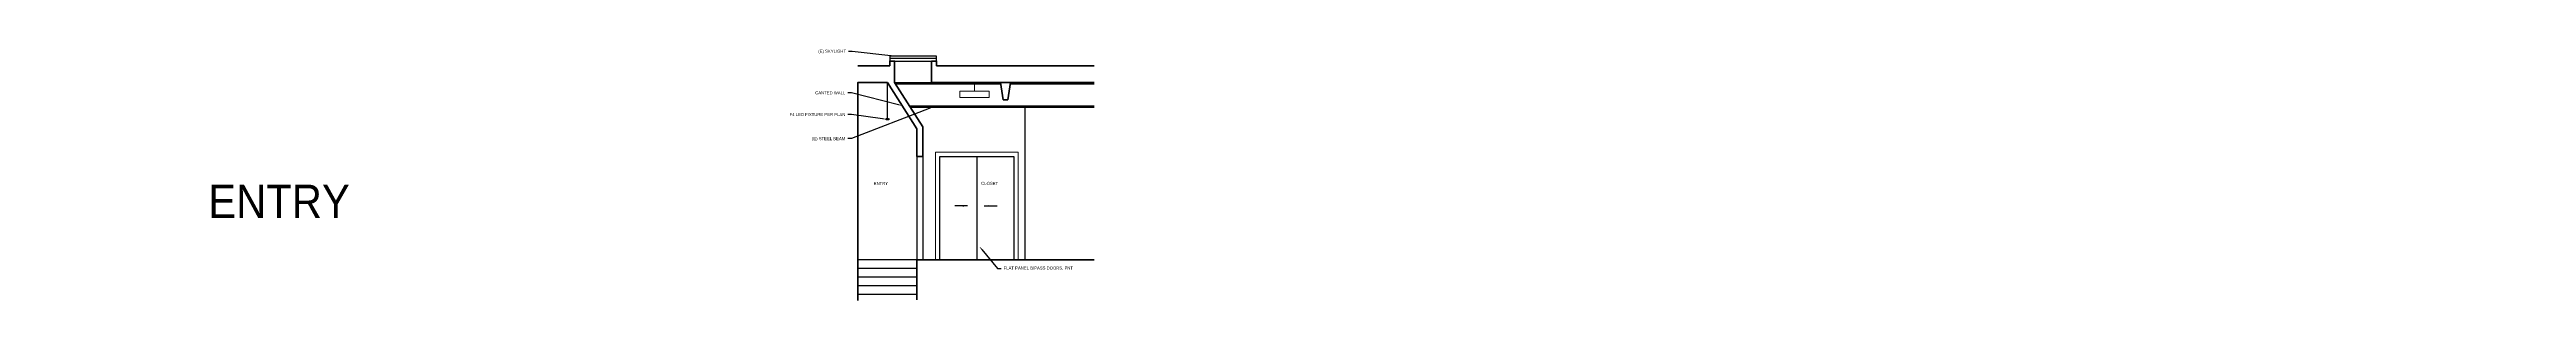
# Model space of a CAD drawing. Header units: inches. Extents: x -3027 to 6920, y -6604 to 320.
# Drawn here: x -1477 to 534, y -4533 to -4329 of the extents above; entities that cross this region are included whole.
import ezdxf
from ezdxf import colors
from ezdxf.entities.mleader import LeaderData, LeaderLine
from ezdxf.math import Vec2, Vec3

# ---------------------------------------------------------------- set-up
doc = ezdxf.new("R2010")
doc.units = ezdxf.units.IN
doc.header["$LTSCALE"] = 4
doc.header["$MEASUREMENT"] = 0
doc.layers.get('0').update_dxf_attribs({"linetype": 'CONTINUOUS'})
for name, color, linetype, lineweight in [('A-ELEV-2', 5, 'CONTINUOUS', 25), ('A-ELEV-3', 8, 'CONTINUOUS', 15), ('A-ELEV-CUT', 3, 'CONTINUOUS', 50), ('A-NOTE-REF', 8, 'CONTINUOUS', 15), ('A-SHBD', 5, 'CONTINUOUS', 25)]:
    doc.layers.add(name, color=color, linetype=linetype, lineweight=lineweight)
doc.layers.add('A-note-ref-1_4', color=8, linetype='CONTINUOUS')
doc.styles.add('1_4SM', font='swisse.ttf', dxfattribs={"width": 0.9, "height": 4})
doc.styles.add('ANNOT-SM', font='swisse.ttf', dxfattribs={"width": 0.9, "height": 0.078125})
doc.styles.add('Annotative', font='swisse.ttf', dxfattribs={"width": 0.9, "height": 0.078125})
doc.dimstyles.new('DIM1_4$7', dxfattribs={"dimtxt": 4, "dimasz": 4, "dimexe": 2, "dimexo": 2, "dimgap": 2, "dimtad": 0, "dimdec": 4, "dimzin": 11, "dimdsep": 46, "dimlunit": 4, "dimtxsty": '1_4SM', "dimblk": 'ARCHTICK', "dimcen": 4, "dimdle": 2, "dimclrd": 8, "dimclre": 8, "dimclrt": 8, "dimadec": 0, "dimazin": 0, "dimtfac": 4, "dimtdec": 4, "dimtofl": 0, "dimtmove": 1, "dimatfit": 3, "dimfxl": 1, "dimfrac": 2, "dimtzin": 0, "dimarcsym": 0})

# ---------------------------------------------------------------- blocks, each defined once
blk = doc.blocks.new('_ARCHTICK')
at = {"color": 0, "linetype": 'ByBlock', "const_width": 0.15}
blk.add_lwpolyline([(-0.5, -0.5), (0.5, 0.5)], dxfattribs=at)
blk = doc.blocks.new('LED FIXTURE')
at = {"layer": 'A-ELEV-2'}
blk.add_line((0, -30), (0, 0), dxfattribs=at)
blk.add_lwpolyline([(1, -30.2), (-1, -30.2), (-1, -29.2), (-0.8, -29.2), (-0.8, -30), (0.8, -30), (0.8, -29.2), (1, -29.2)], close=True, dxfattribs=at)
blk = doc.blocks.new('CEILING RR')
at = {"layer": 'A-ELEV-3'}
blk.add_lwpolyline([(0, 0), (0, -7)], dxfattribs=at)
blk.add_lwpolyline([(0, -12), (-12, -12), (-12, -7), (12, -7), (12, -12)], close=True, dxfattribs=at)
blk = doc.blocks.new('A$C6AF20732')
at = {"layer": 'A-ELEV-CUT'}
for p, q in [((-2, -14), (-4, 0)), ((-2, -14), (2, -14)), ((2, -14), (4, 0))]:
    blk.add_line(p, q, dxfattribs=at)

msp = doc.modelspace()

# ---------------------------------------------------------------- linework, layer by layer
at = {"layer": 'A-ELEV-2'}
for p, q in [((-756.9998, -4336.5), (-794.9998, -4336.5)), ((-790.9998, -4356), (-760.9998, -4356)), ((-790.36091, -4357), (-704.80897, -4357)), ((-697.09468, -4357), (-628.9748, -4357)), ((-778.86091, -4375), (-628.9748, -4375)), ((-778.22202, -4376), (-628.9748, -4376)), ((-685.2498, -4376), (-685.2498, -4500)), ((-772.9998, -4416), (-772.9998, -4500)), ((-767.9998, -4416), (-767.9998, -4500)), ((-724.2498, -4416), (-724.2498, -4500)), ((-772.9998, -4500), (-820.9998, -4500)), ((-772.9998, -4507), (-820.9998, -4507)), ((-772.9998, -4514), (-820.9998, -4514)), ((-772.9998, -4521), (-820.9998, -4521)), ((-772.9998, -4528), (-820.9998, -4528))]:
    msp.add_line(p, q, dxfattribs=at)
for points in [[(-794.9998, -4338.5), (-756.9998, -4338.5), (-756.9998, -4334.5), (-794.9998, -4334.5)], [(-694.2498, -4500), (-754.2498, -4500), (-754.2498, -4416), (-694.2498, -4416)]]:
    msp.add_lwpolyline(points, close=True, dxfattribs=at)
at = {"layer": 'A-ELEV-3'}
msp.add_lwpolyline([(-757.7498, -4500), (-757.7498, -4412.5), (-690.7498, -4412.5), (-690.7498, -4500)], dxfattribs=at)
at = {"layer": 'A-ELEV-CUT'}
for p, q in [((-794.9998, -4342.5), (-820.9998, -4342.5)), ((-790.9998, -4356), (-790.9998, -4342.5)), ((-760.9998, -4356), (-760.9998, -4342.5)), ((-756.9998, -4342.5), (-628.9748, -4342.5)), ((-796.93314, -4356), (-772.9998, -4393.46087)), ((-790.9998, -4356), (-767.9998, -4392)), ((-772.9998, -4393.46087), (-772.9998, -4416)), ((-767.9998, -4392), (-767.9998, -4416)), ((-772.9998, -4416), (-767.9998, -4416)), ((-772.9998, -4500), (-772.9998, -4532.29673))]:
    msp.add_line(p, q, dxfattribs=at)
for points in [[(-794.9998, -4342.5), (-794.9998, -4338.5), (-790.9998, -4338.5), (-790.9998, -4342.5)], [(-760.9998, -4342.5), (-760.9998, -4338.5), (-756.9998, -4338.5), (-756.9998, -4342.5)], [(-796.93314, -4356), (-820.9998, -4356), (-820.9998, -4532.93424)], [(-628.9748, -4356), (-760.9998, -4356)], [(-772.9998, -4500), (-628.9748, -4500)]]:
    msp.add_lwpolyline(points, dxfattribs=at)

# ---------------------------------------------------------------- block references
at = {"layer": 'A-ELEV-2'}
msp.add_blockref('LED FIXTURE', (-796.86647, -4356), dxfattribs=at)
at = {"layer": 'A-ELEV-CUT', "xscale": -1}
msp.add_blockref('A$C6AF20732', (-700.95183, -4356), dxfattribs=at)
at = {"layer": 'A-SHBD'}
msp.add_blockref('CEILING RR', (-726.11117, -4356), dxfattribs=at)

# ---------------------------------------------------------------- texts
at = {"layer": 'A-ELEV-2', "insert": (-1233.54375, -4465.8875), "char_height": 27, "attachment_point": 9, "style": '1_4SM'}
msp.add_mtext_dynamic_manual_height_columns('ENTRY', width=689.825, gutter_width=18.75, heights=[0], dxfattribs=at)
at = {"layer": 'A-NOTE-REF', "char_height": 2.5, "attachment_point": 1, "style": 'Annotative'}
for s, insert in [('ENTRY', (-807.9996, -4436.6)), ('CLOSET', (-720.7246, -4436.6))]:
    msp.add_mtext_dynamic_manual_height_columns(s, width=33.6, gutter_width=12.5, heights=[0], dxfattribs=dict(at, insert=insert))

# ---------------------------------------------------------------- leaders
at = {"layer": 'A-NOTE-REF'}
ml = msp.add_multileader_mtext('Standard', dxfattribs=at)
ml.set_content('(E) SKYLIGHT', color=256, style='ANNOT-SM')
ml.set_leader_properties()
ml.build(insert=Vec2(0, 0))
ml.multileader.update_dxf_attribs({"dogleg_length": 0.09375, "arrow_head_size": 3, "scale": 32})
ctx = ml.context
ctx.base_point, ctx.scale, ctx.char_height, ctx.arrow_head_size, ctx.plane_origin = Vec3(-854.55796, -4330.875), 32, 2.5, 3, Vec3(-813.9502, -4338.5)
ctx.text_align_type = 2
notes = []
notes.append((ctx, [(0, (1, 1, 0), (-825.525, -4330.875), (-1, 0), 3, [(0, [(-790.9998, -4334.5)], 0, [])])]))
ctx.mtext.insert, ctx.mtext.alignment, ctx.mtext.flow_direction = Vec3(-830.525, -4329.29623), 3, 5
ml = msp.add_multileader_mtext('Standard', dxfattribs=at)
ml.set_content('CANTED WALL', color=256, style='ANNOT-SM')
ml.set_leader_properties()
ml.build(insert=Vec2(0, 0))
ml.multileader.update_dxf_attribs({"dogleg_length": 0.09375, "arrow_head_size": 3, "scale": 32})
ctx = ml.context
ctx.base_point, ctx.scale, ctx.char_height, ctx.arrow_head_size, ctx.plane_origin = Vec3(-847.39108, -4364.325), 32, 2.5, 3, Vec3(-814.5252, -4371.95)
ctx.text_align_type = 2
notes.append((ctx, [(0, (1, 1, 0), (-826.1, -4364.325), (-1, 0), 3, [(0, [(-784.96647, -4374.73044)], 0, [])])]))
ctx.mtext.insert, ctx.mtext.width, ctx.mtext.alignment, ctx.mtext.flow_direction = Vec3(-831.1, -4363.075), 20.1986759, 3, 5
ml = msp.add_multileader_mtext('Standard', dxfattribs=at)
ml.set_content('(E) STEEL BEAM', color=256, style='ANNOT-SM')
ml.set_leader_properties()
ml.build(insert=Vec2(0, 0))
ml.multileader.update_dxf_attribs({"dogleg_length": 0.09375, "arrow_head_size": 3, "scale": 32})
ctx = ml.context
ctx.base_point, ctx.scale, ctx.char_height, ctx.arrow_head_size, ctx.plane_origin = Vec3(-848.88195, -4401.51476), 32, 2.5, 3, Vec3(-814.5252, -4409.13976)
ctx.text_align_type = 2
notes.append((ctx, [(0, (1, 1, 0), (-826.1, -4401.51476), (-1, 0), 3, [(0, [(-760.23523, -4376)], 0, [])])]))
ctx.mtext.insert, ctx.mtext.width, ctx.mtext.alignment, ctx.mtext.flow_direction = Vec3(-831.1, -4400.26476), 20.1986759, 3, 5
ml = msp.add_multileader_mtext('Standard', dxfattribs=at)
ml.set_content('F4 LED FIXTURE PER PLAN', color=256, style='ANNOT-SM')
ml.set_leader_properties()
ml.build(insert=Vec2(0, 0))
ml.multileader.update_dxf_attribs({"dogleg_length": 0.09375, "arrow_head_size": 3, "scale": 32})
ctx = ml.context
ctx.base_point, ctx.scale, ctx.char_height, ctx.arrow_head_size, ctx.plane_origin = Vec3(-849.79625, -4381.98259), 32, 2.5, 3, Vec3(-814.5252, -4389.60759)
ctx.text_align_type = 2
notes.append((ctx, [(0, (1, 1, 0), (-826.1, -4381.98259), (-1, 0), 3, [(0, [(-797.86647, -4385.72748)], 0, [])])]))
ctx.mtext.insert, ctx.mtext.width, ctx.mtext.alignment, ctx.mtext.flow_direction = Vec3(-831.1, -4380.73174), 20.1986759, 3, 5
ml = msp.add_multileader_mtext('Standard', dxfattribs=at)
ml.set_content('FLAT PANEL BIPASS DOORS, PNT', color=256, style='ANNOT-SM')
ml.set_leader_properties()
ml.build(insert=Vec2(0, 0))
ml.multileader.update_dxf_attribs({"dogleg_length": 0.09375, "arrow_head_size": 3, "scale": 32})
ctx = ml.context
ctx.base_point, ctx.scale, ctx.char_height, ctx.arrow_head_size, ctx.plane_origin = Vec3(-704.48103, -4506.8826), 32, 2.5, 3, Vec3(-719.05583, -4514.5076)
notes.append((ctx, [(0, (1, 1, 0), (-707.48103, -4506.8826), (1, 0), 3, [(0, [(-722.16775, -4489.14864)], 0, [])])]))
ctx.mtext.insert, ctx.mtext.width, ctx.mtext.flow_direction = Vec3(-702.48103, -4505.34524), 38.6539583, 5
at = {"layer": 'A-note-ref-1_4'}
for points in [[(-731.79298, -4456.13575), (-742.24614, -4456.13575)], [(-718.30175, -4456.13575), (-707.84859, -4456.13575)]]:
    msp.add_leader(points, dimstyle='DIM1_4$7', override={"dimgap": 2, "dimtad": 0}, dxfattribs=at)
for ctx, leaders in notes:
    for number, flags, end, landing, length, lines in leaders:
        leader = LeaderData()
        leader.index, (leader.has_last_leader_line, leader.has_dogleg_vector, leader.attachment_direction) = number, flags
        leader.last_leader_point, leader.dogleg_vector, leader.dogleg_length = Vec3(end), Vec3(landing), length
        for number, points, colour, breaks in lines:
            line = LeaderLine()
            line.index, line.vertices, line.color, line.breaks = number, Vec3.list(points), colors.encode_raw_color(colour), breaks
            leader.lines.append(line)
        ctx.leaders.append(leader)

doc.saveas('drawing.dxf')
